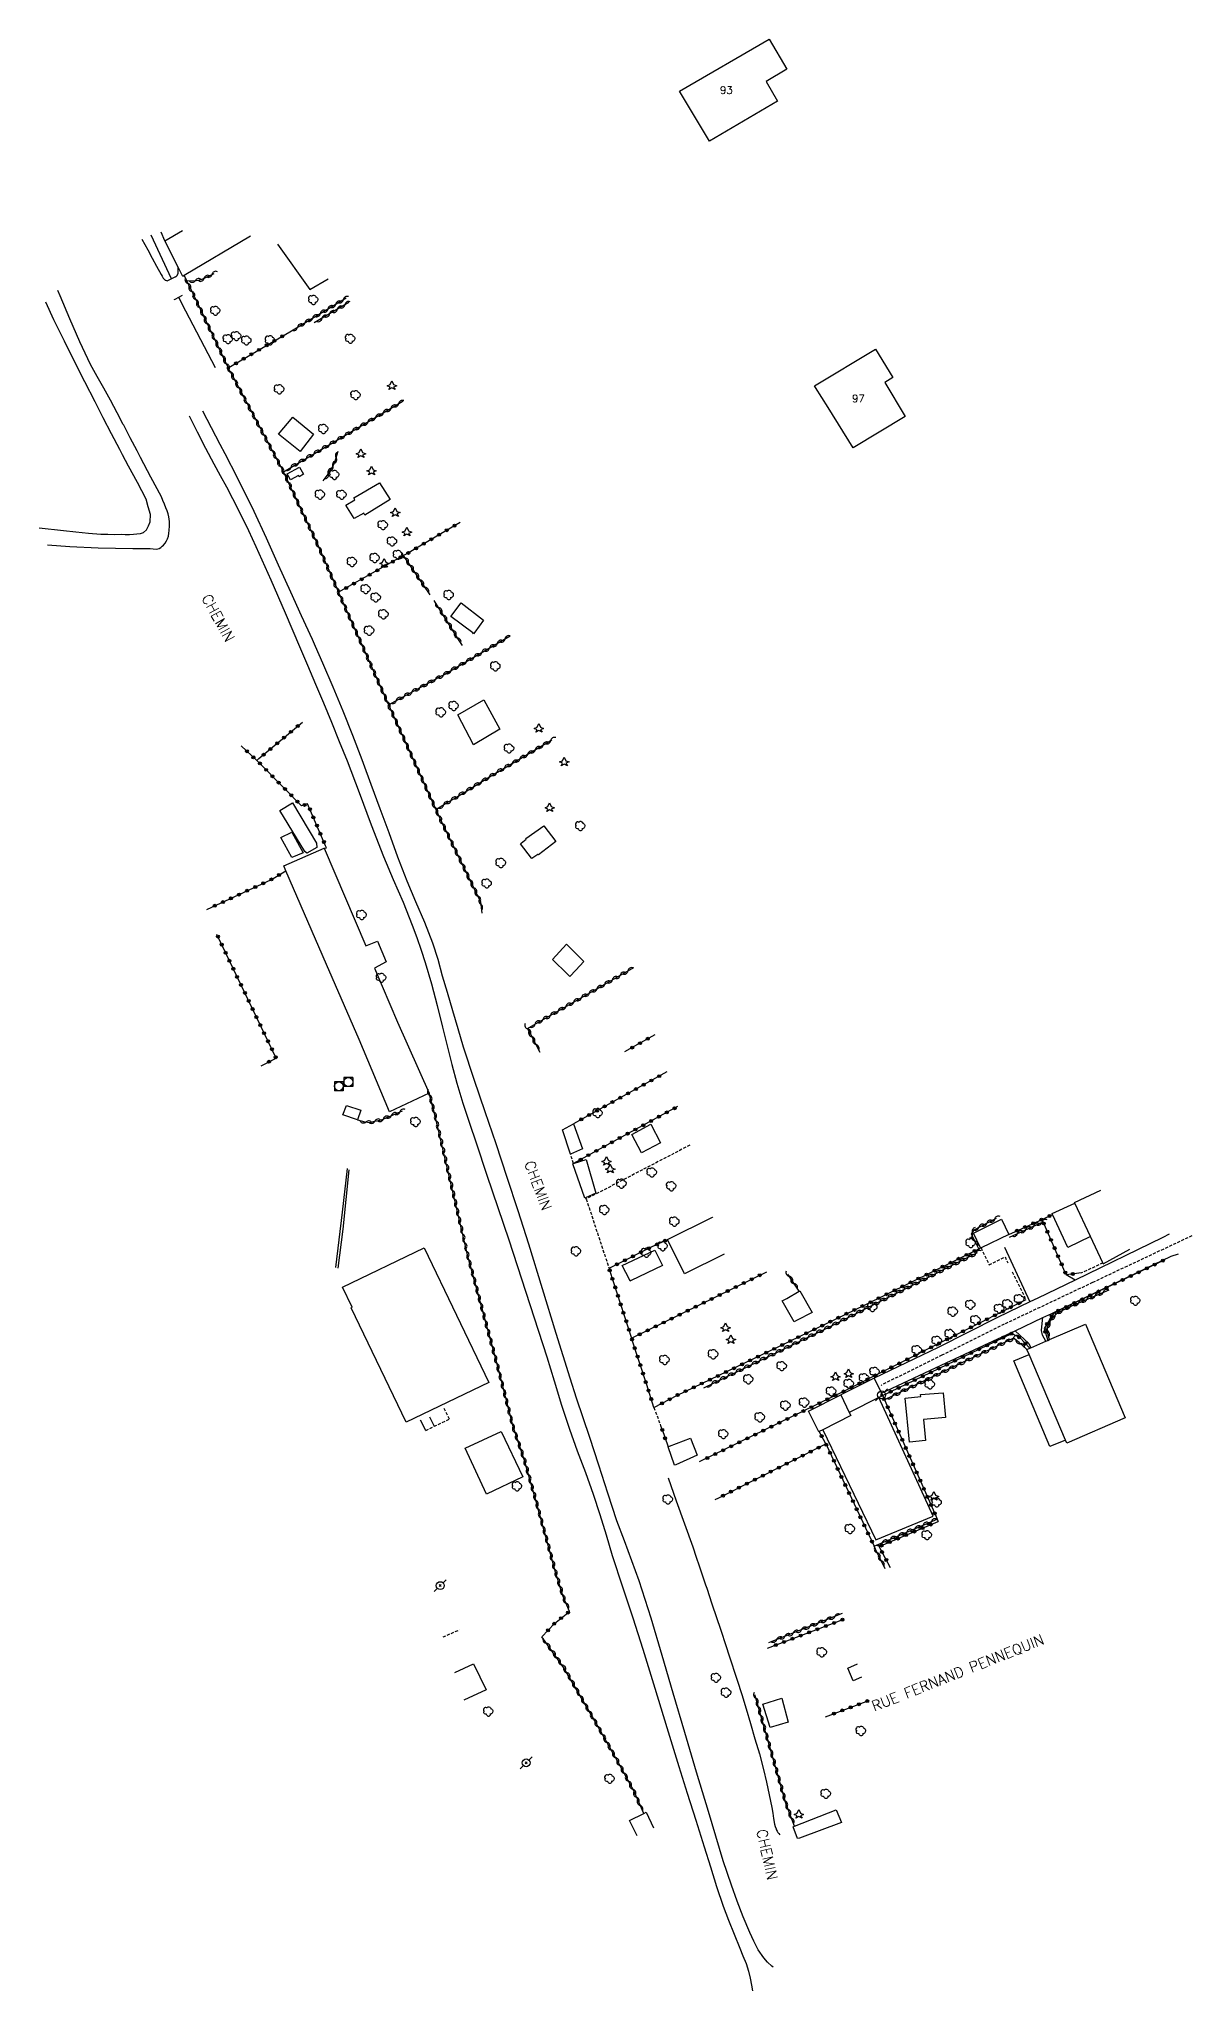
# Model space of a CAD drawing. Header units: millimetres. Extents: x 80031 to 81000, y 146000 to 147000.
# Drawn here: x 80031.4 to 80225.3, y 146212.8 to 146541.1 of the extents above; entities that cross this region are included whole.
import ezdxf
from ezdxf.enums import TextEntityAlignment as Align

# ---------------------------------------------------------------- set-up
doc = ezdxf.new("R2010")
doc.units = ezdxf.units.MM
doc.linetypes.add('DASHED', pattern=[0.75, 0.5, -0.25])
doc.layers.get('0').update_dxf_attribs({"linetype": 'CONTINUOUS'})
for name, color, linetype in [('W0001', 6, 'DASHED'), ('W0004', 5, 'CONTINUOUS'), ('W0006', 2, 'CONTINUOUS'), ('W0008', 7, 'CONTINUOUS'), ('W0017', 7, 'CONTINUOUS'), ('W0071', 7, 'CONTINUOUS'), ('W0101', 7, 'CONTINUOUS'), ('W0104', 1, 'CONTINUOUS'), ('W0105', 7, 'CONTINUOUS'), ('W0112', 1, 'DASHED'), ('W0120', 7, 'CONTINUOUS'), ('W0211', 2, 'CONTINUOUS'), ('W0214', 2, 'CONTINUOUS'), ('W0300', 7, 'CONTINUOUS'), ('W0303', 7, 'CONTINUOUS'), ('W0310', 3, 'CONTINUOUS'), ('W0323', 7, 'CONTINUOUS'), ('W0402', 7, 'CONTINUOUS'), ('W0420', 7, 'CONTINUOUS'), ('W0473', 7, 'CONTINUOUS'), ('W0515', 5, 'CONTINUOUS'), ('W0989', 7, 'CONTINUOUS'), ('W0991', 7, 'CONTINUOUS')]:
    doc.layers.add(name, color=color, linetype=linetype)
doc.styles.get("Standard").update_dxf_attribs({"font": 'romans.shx', "width": 0.85})

msp = doc.modelspace()

# ---------------------------------------------------------------- texts
at = {"layer": 'W0989'}
for s, rotation, p in [('CHEMIN', 298.7874, (80061.52, 146443.69)), ('CHEMIN', 290.6412, (80115.31, 146348.25)), ('RUE FERNAND PENNEQUIN', 21.7071, (80185.87, 146266.29)), ('CHEMIN', 282.5148, (80153.82, 146235.72))]:
    msp.add_text(s, height=1.75, rotation=rotation, dxfattribs=at).set_placement(p, align=Align.MIDDLE_CENTER)
at = {"layer": 'W0991'}
for s, p in [('93', (80146.95, 146532.49)), ('97', (80169.17, 146480.62))]:
    msp.add_text(s, height=1.25, dxfattribs=at).set_placement(p, align=Align.MIDDLE_CENTER)

# ---------------------------------------------------------------- blocks, each defined once
blk = doc.blocks.new('T300')
for p, q in [((-0.8, 0.51), (-0.86, 0.34)), ((-0.86, 0.34), (-0.86, 0.17)), ((-0.86, 0.17), (-0.74, 0.06)), ((-0.69, 0.63), (-0.8, 0.51)), ((-0.8, -0.06), (-0.74, 0.06)), ((-0.74, 0.06), (-0.69, 0.11)), ((-0.57, 0.69), (-0.69, 0.63)), ((-0.46, 0.69), (-0.57, 0.69)), ((-0.29, 0.63), (-0.46, 0.69)), ((-0.29, 0.63), (-0.17, 0.74)), ((-0.23, 0.57), (-0.29, 0.63)), ((-0.17, 0.74), (-0.06, 0.8)), ((-0.06, 0.8), (0.06, 0.8)), ((0.06, 0.8), (0.23, 0.74)), ((0.23, 0.74), (0.34, 0.63)), ((0.34, 0.63), (0.4, 0.51)), ((0.46, 0.46), (0.34, 0.46)), ((0.4, 0.51), (0.4, 0.46)), ((0.57, 0.4), (0.46, 0.46)), ((0.57, 0.4), (0.69, 0.29)), ((0.69, 0.29), (0.74, 0.17)), ((0.74, 0.06), (0.69, -0.17)), ((0.74, 0.17), (0.74, 0.06)), ((-0.8, -0.17), (-0.8, -0.06)), ((-0.8, -0.23), (-0.8, -0.17)), ((-0.74, -0.34), (-0.8, -0.23)), ((-0.69, -0.4), (-0.74, -0.34)), ((-0.51, -0.46), (-0.69, -0.4)), ((-0.4, -0.46), (-0.51, -0.46)), ((-0.4, -0.46), (-0.34, -0.46)), ((-0.34, -0.46), (-0.34, -0.4)), ((-0.34, -0.51), (-0.34, -0.46)), ((-0.29, -0.63), (-0.34, -0.51)), ((-0.17, -0.74), (-0.29, -0.63)), ((-0.06, -0.8), (-0.17, -0.74)), ((0.06, -0.8), (-0.06, -0.8)), ((0.17, -0.74), (0.06, -0.8)), ((0.23, -0.69), (0.17, -0.74)), ((0.29, -0.46), (0.23, -0.46)), ((0.29, -0.63), (0.23, -0.69)), ((0.46, -0.4), (0.29, -0.46)), ((0.34, -0.51), (0.29, -0.63)), ((0.34, -0.51), (0.34, -0.46)), ((0.57, -0.34), (0.46, -0.4)), ((0.63, -0.29), (0.57, -0.34)), ((0.69, -0.17), (0.63, -0.29))]:
    blk.add_line(p, q)
blk = doc.blocks.new('T303')
for p, q in [((-0.77, 0), (-0.28, 0.21)), ((-0.28, -0.21), (-0.77, 0)), ((-0.28, 0.21), (0, 0.83)), ((0, 0.83), (0.28, 0.21)), ((0.28, 0.21), (0.83, 0)), ((0.83, 0), (0.28, -0.21)), ((-0.49, -0.63), (-0.28, -0.21)), ((0, -0.35), (-0.49, -0.63)), ((0.56, -0.63), (0, -0.35)), ((0.28, -0.21), (0.56, -0.63))]:
    blk.add_line(p, q)
blk = doc.blocks.new('T473')
for p, q in [((-0.166667, 0.166667), (0.166667, -0.166667)), ((-0.166667, -0.166667), (0.166667, 0.166667)), ((0.500001, 0.500001), (1.000002, 1.000002)), ((-1.000002, -1.000002), (-0.500001, -0.500001))]:
    blk.add_line(p, q)
blk.add_ellipse((0, 0), major_axis=(0.471405, 0.471405), ratio=1, start_param=5.4977871438, end_param=11.780972451)
blk = doc.blocks.new('T420')
for p, q in [((0.75, 0.75), (-0.75, 0.75)), ((-0.75, 0.75), (-0.75, -0.75)), ((0.75, 0.75), (0.75, -0.75)), ((0.75, -0.75), (-0.75, -0.75))]:
    blk.add_line(p, q)
blk.add_ellipse((0, 0), major_axis=(-0.53, 0.53), ratio=1, start_param=3.926991, end_param=10.210176)
blk = doc.blocks.new('t310o')
at = {"color": 0, "linetype": 'Continuous'}
for centre, start, end in [((-0.5, 0.38), 216.8699, 323.1304), ((0.5, -0.37), 36.8699, 143.1303)]:
    blk.add_arc(centre, 0.625, start, end, dxfattribs=at)
blk = doc.blocks.new('t323o')
at = {"color": 0, "linetype": 'Continuous'}
for radius in [0.25, 0.15]:
    blk.add_circle((0, 0), radius, dxfattribs=at)

# ---------------------------------------------------------------- linework, layer by layer
at = {"layer": 'W0001'}
msp.add_lwpolyline([(80225.25, 146339.79), (80208.52, 146331.92), (80193.69, 146324.91), (80183.19, 146319.7), (80172.97, 146314.64)], dxfattribs=at)
at = {"layer": 'W0004'}
for points in [[(80083.21, 146351.1), (80082.37, 146343.78), (80081.23, 146334.47)], [(80081.69, 146334.33), (80082.51, 146340.92), (80083.55, 146350.87)]]:
    msp.add_lwpolyline(points, dxfattribs=at)
at = {"layer": 'W0006'}
msp.add_lwpolyline([(80163.2, 146307.16), (80172.12, 146288.64), (80181.74, 146292.61), (80172.63, 146312.6)], dxfattribs=at)
at = {"layer": 'W0008'}
for points in [[(80220.33, 146339.48), (80205.6, 146332.34), (80199.32, 146329.32), (80197.97, 146328.68), (80192.55, 146326.04), (80182.59, 146321.01), (80171.83, 146315.83)], [(80221.41, 146340.09), (80220.33, 146339.48)], [(80173.03, 146313.3), (80183.9, 146318.44), (80194.93, 146323.54), (80195.54, 146323.83), (80200.18, 146326.03), (80201.68, 146326.73), (80221.77, 146336.38)], [(80221.77, 146336.38), (80223, 146336.75)], [(80171.83, 146315.83), (80173.03, 146313.3)]]:
    msp.add_lwpolyline(points, dxfattribs=at)
at = {"layer": 'W0017'}
for points in [[(80071.47, 146506.56), (80076.91, 146498.97), (80079.98, 146500.75)], [(80193.72, 146337.88), (80197.97, 146328.68)], [(80205.6, 146332.34), (80204.12, 146333.23)], [(80200.68, 146322.06), (80200.14, 146323.06), (80199.94, 146323.88), (80200.14, 146325.59), (80200.18, 146326.03)], [(80195.54, 146323.83), (80197.8, 146321.65), (80198.14, 146320.97)], [(80171.83, 146315.83), (80166.21, 146313.03)], [(80173.03, 146313.3), (80173.25, 146312.88), (80172.63, 146312.6), (80167.62, 146310.06)]]:
    msp.add_lwpolyline(points, dxfattribs=at)
at = {"layer": 'W0071'}
for points in [[(80056.64, 146477.68), (80058, 146474.98), (80059.37, 146472.28), (80060.76, 146469.6), (80061.82, 146467.67), (80062.9, 146465.76), (80063.94, 146463.82), (80065.29, 146461.14), (80066.59, 146458.42), (80067.86, 146455.7), (80070.36, 146450.14), (80072.78, 146444.54), (80075.18, 146438.93), (80076.54, 146435.77), (80077.89, 146432.59), (80079.23, 146429.42), (80080.56, 146426.18), (80081.88, 146422.95), (80083.18, 146419.7), (80085.24, 146414.33), (80087.24, 146408.93), (80089.32, 146403.56), (80090.94, 146399.72), (80092.6, 146395.89), (80094.15, 146392.02), (80094.91, 146389.94), (80095.64, 146387.85), (80096.33, 146385.74), (80097.38, 146382.14), (80098.32, 146378.51), (80099.24, 146374.87), (80100.02, 146371.73), (80100.79, 146368.58), (80101.63, 146365.46), (80102.66, 146362.1), (80103.77, 146358.76), (80104.89, 146355.42), (80106.71, 146349.98), (80108.55, 146344.56), (80110.37, 146339.12), (80112.53, 146332.57), (80114.66, 146326.01), (80116.76, 146319.45), (80118.01, 146315.37), (80119.25, 146311.29), (80120.56, 146307.24), (80121.88, 146303.61), (80123.26, 146300), (80124.58, 146296.36), (80125.69, 146292.93), (80126.73, 146289.48), (80127.79, 146286.04), (80129.49, 146280.77), (80131.21, 146275.51), (80132.9, 146270.25), (80134.94, 146263.69), (80136.94, 146257.12), (80138.96, 146250.56), (80140.38, 146246.04), (80141.82, 146241.52), (80143.26, 146237.01), (80144.29, 146233.67), (80145.32, 146230.33), (80146.45, 146227.03), (80147.35, 146224.67), (80148.3, 146222.33), (80149.24, 146219.98), (80149.76, 146218.7), (80150.28, 146217.41), (80150.71, 146216.1), (80150.98, 146214.95), (80151.19, 146213.78), (80151.37, 146212.78)], [(80154.84, 146216.76), (80154.6, 146216.95), (80153.89, 146217.64), (80153.24, 146218.38), (80152.34, 146219.71), (80151.61, 146221.17), (80150.92, 146222.64), (80149.78, 146225.24), (80148.77, 146227.9), (80147.82, 146230.58), (80146.44, 146234.67), (80145.18, 146238.81), (80143.94, 146242.95), (80141.95, 146249.59), (80140, 146256.24), (80138.04, 146262.89), (80136.19, 146269.19), (80134.32, 146275.49), (80132.3, 146281.74), (80131.08, 146285.12), (80129.81, 146288.48), (80128.57, 146291.86), (80127.01, 146296.51), (80125.51, 146301.19), (80124, 146305.86), (80122.89, 146309.18), (80121.78, 146312.5), (80120.68, 146315.82), (80118.32, 146323.34), (80116.05, 146330.87), (80113.73, 146338.4), (80111.93, 146344.01), (80110.11, 146349.62), (80108.26, 146355.23), (80106.42, 146360.65), (80104.57, 146366.07), (80102.79, 146371.52), (80101.86, 146374.58), (80100.96, 146377.65), (80100.05, 146380.72), (80099.26, 146383.48), (80098.48, 146386.24), (80097.61, 146388.98), (80096.25, 146392.49), (80094.75, 146395.95), (80093.29, 146399.42), (80091.74, 146403.47), (80090.25, 146407.54), (80088.76, 146411.6), (80087.24, 146415.72), (80085.94, 146419.24), (80085.71, 146419.85), (80084.14, 146423.95), (80082.51, 146428.01), (80080.83, 146432.06), (80079.12, 146436.09), (80077.86, 146438.92), (80077.35, 146440.09), (80075.53, 146444.07), (80073.72, 146448.05), (80071.68, 146452.58), (80069.64, 146457.11), (80067.54, 146461.61), (80064.74, 146467.27), (80062.66, 146471.29), (80061.85, 146472.88), (80058.95, 146478.49)]]:
    msp.add_lwpolyline(points, dxfattribs=at)
at = {"layer": 'W0101'}
for points in [[(80144.11, 146523.9), (80139.11, 146532.31), (80154.19, 146541.07), (80157.14, 146536.01), (80153.67, 146533.91), (80155.54, 146530.63)], [(80168.31, 146472.32), (80164.08, 146479.09), (80161.98, 146482.46), (80161.8, 146482.75), (80172.04, 146488.92), (80174.97, 146484.13), (80173.6, 146483.28), (80177.04, 146477.6)], [(80204.23, 146304.9), (80203.99, 146305.44), (80197.86, 146319.81), (80197.5, 146320.65), (80197.48, 146320.69), (80197.98, 146320.9), (80198.14, 146320.97), (80200.68, 146322.06), (80200.85, 146322.13), (80201.02, 146322.2), (80201.32, 146322.33), (80207.33, 146324.91), (80214.02, 146309.15)]]:
    msp.add_lwpolyline(points, close=True, dxfattribs=at)
for points in [[(80055.56, 146501.14), (80054.79, 146502.68), (80052.57, 146507.11), (80055.52, 146508.85)], [(80066.95, 146507.92), (80055.8, 146501.28), (80055.56, 146501.14)], [(80210.33, 146335.1), (80210.27, 146335.22), (80208.18, 146339.68), (80205.55, 146345.27), (80205.5, 146345.38), (80209.96, 146347.45)], [(80210.33, 146335.1), (80214.79, 146337.53)]]:
    msp.add_lwpolyline(points, dxfattribs=at)
at = {"layer": 'W0104'}
for points in [[(80075.29, 146471.69), (80071.67, 146474.6), (80074.07, 146477.45), (80077.54, 146474.62)], [(80084.36, 146460.43), (80082.98, 146462.67), (80084.48, 146463.59), (80084.34, 146463.91), (80088.65, 146466.44), (80090.45, 146463.62), (80086.16, 146460.97), (80085.98, 146461.31)], [(80104.47, 146441.06), (80104.32, 146441.18), (80100.65, 146443.95), (80102.38, 146446.22), (80106.15, 146443.33), (80104.67, 146441.34)], [(80104.46, 146422.36), (80101.82, 146427.4), (80106.19, 146429.91), (80108.85, 146425)], [(80076.4, 146404.13), (80076.06, 146404.42), (80071.9, 146411.3), (80074.01, 146412.59), (80078.05, 146405.83), (80078.12, 146405.12)], [(80073.88, 146403.39), (80072.07, 146406.77), (80073.87, 146407.69), (80075.8, 146404.21)], [(80114.27, 146403.22), (80114.2, 146403.31), (80112.34, 146405.73), (80112.46, 146405.83), (80113.32, 146406.49), (80113.25, 146406.63), (80116.25, 146408.72), (80118.29, 146406.12), (80115.36, 146403.86), (80115.25, 146403.94)], [(80090.33, 146360.64), (80085.2, 146372.81), (80079.7, 146385.44), (80072.91, 146401.16), (80072.54, 146402.03), (80079.32, 146405.01), (80086.35, 146388.54), (80088.3, 146389.36), (80089.78, 146385.89), (80087.8, 146384.82), (80091.69, 146375.71), (80097, 146363.76)], [(80120.65, 146383.4), (80120.25, 146383.8), (80117.71, 146386.27), (80120.11, 146388.82), (80123.02, 146385.92), (80121.64, 146384.45)], [(80084.93, 146359.3), (80082.49, 146360.16), (80083.11, 146361.69), (80085.5, 146360.91)], [(80120.76, 146353.54), (80119.41, 146357.63), (80121.25, 146358.64), (80122.79, 146354.44)], [(80132.67, 146353.75), (80131.07, 146356.84), (80134.24, 146358.55), (80135.89, 146355.45)], [(80123.14, 146346.11), (80121.16, 146351.89), (80121.27, 146351.93), (80123.39, 146352.61), (80125.03, 146346.98), (80123.3, 146346.19)], [(80189.71, 146337.76), (80188.51, 146340.24), (80193.21, 146342.58), (80194.47, 146340.02), (80189.79, 146337.79)], [(80093.14, 146308.47), (80083.88, 146327.68), (80084.04, 146327.77), (80082.41, 146331.17), (80096.15, 146337.77), (80107.03, 146315.14)], [(80130.79, 146332.17), (80130.65, 146332.45), (80129.45, 146334.8), (80134.93, 146337.38), (80136.21, 146334.81), (80130.98, 146332.26)], [(80158.34, 146325.3), (80156.35, 146328.83), (80157.13, 146329.27), (80159.18, 146330.45), (80159.34, 146330.54), (80161.38, 146326.91), (80158.74, 146325.52)], [(80162.51, 146306.81), (80160.75, 146310.28), (80166.21, 146313.03), (80167.62, 146310.06), (80167.87, 146309.54), (80163.2, 146307.16), (80162.59, 146306.85), (80162.51, 146306.81)], [(80177.75, 146305.07), (80177.04, 146312.48), (80179.65, 146312.74), (80179.62, 146313.08), (80183.44, 146313.39), (80183.81, 146309.21), (80180.1, 146308.9), (80180.46, 146305.34)], [(80106.61, 146296.35), (80103.02, 146304.06), (80109.12, 146306.88), (80112.75, 146299.23)], [(80138.25, 146301.19), (80137.16, 146304.31), (80137.42, 146304.41), (80140.91, 146305.73), (80142.08, 146302.9), (80138.49, 146301.29)], [(80154.35, 146257.07), (80153.12, 146261.04), (80156.32, 146262.01), (80157.37, 146257.99)], [(80158.92, 146238.4), (80158.21, 146240.38), (80158.44, 146240.47), (80165.43, 146243.25), (80166.35, 146241.11), (80159.24, 146238.5)]]:
    msp.add_lwpolyline(points, close=True, dxfattribs=at)
for points in [[(80208.18, 146339.68), (80204.37, 146337.85), (80201.82, 146343.35), (80201.74, 146343.52), (80205.55, 146345.27)], [(80139.91, 146333.39), (80137.09, 146339.17), (80144.63, 146342.91), (80144.67, 146342.85)], [(80146.6, 146336.71), (80139.91, 146333.39)], [(80203.99, 146305.44), (80201.36, 146304.37), (80195.32, 146318.77), (80197.86, 146319.81)], [(80101.28, 146266.33), (80104.46, 146267.8), (80106.57, 146263.4), (80102.8, 146261.68)], [(80168.27, 146264.95), (80167.4, 146267.07), (80169.03, 146267.79)], [(80169.71, 146265.55), (80168.27, 146264.95)], [(80131.98, 146238.89), (80130.67, 146241.47), (80133.06, 146242.63), (80133.49, 146242.84), (80134.7, 146240.2)]]:
    msp.add_lwpolyline(points, dxfattribs=at)
at = {"layer": 'W0105'}
for points in [[(80096.41, 146307.06), (80095.56, 146308.78)], [(80097.06, 146309.36), (80097.85, 146307.75)]]:
    msp.add_lwpolyline(points, dxfattribs=at)
at = {"layer": 'W0112'}
for points in [[(80140.82, 146355.03), (80123.4, 146345.97), (80123.3, 146346.19)], [(80121.27, 146351.93), (80121.26, 146351.95), (80120.76, 146353.54)], [(80123.4, 146345.97), (80127.23, 146334.33)], [(80189.79, 146337.79), (80191.18, 146334.89), (80193.82, 146336.27), (80194.31, 146335.25)], [(80210.27, 146335.22), (80206.69, 146333.54)], [(80195.04, 146333.71), (80197.32, 146329.04)], [(80096.41, 146307.06), (80097.85, 146307.75), (80100.39, 146308.96), (80099.48, 146310.83)], [(80134.79, 146310.91), (80135.91, 146307.9), (80136.11, 146307.36)], [(80099.33, 146272.32), (80102.11, 146273.54)]]:
    msp.add_lwpolyline(points, dxfattribs=at)
at = {"layer": 'W0120'}
for points in [[(80054.32, 146501.07), (80053.69, 146500.75), (80052.97, 146500.38)], [(80054.1, 146497.25), (80054.27, 146497.34), (80054.92, 146497.67), (80055.5, 146497.97)]]:
    msp.add_lwpolyline(points, dxfattribs=at)
at = {"layer": 'W0211'}
for points in [[(80048.66, 146507.43), (80049.66, 146505.6), (80050.4, 146504.22), (80051.14, 146502.85), (80051.93, 146501.49), (80052.1, 146501.18), (80052.26, 146500.87), (80052.49, 146500.62), (80052.62, 146500.54), (80052.64, 146500.53), (80052.8, 146500.45), (80052.97, 146500.38)], [(80052.57, 146507.11), (80051.95, 146508.59)], [(80054.32, 146501.07), (80054.42, 146501.14), (80054.52, 146501.21), (80054.6, 146501.29), (80054.77, 146501.7), (80054.78, 146502.19), (80054.79, 146502.68)], [(80032.82, 146456), (80036.59, 146455.73), (80041.32, 146455.5), (80044.23, 146455.42), (80047.15, 146455.37), (80050.08, 146455.37), (80050.6, 146455.33), (80051.12, 146455.29), (80051.6, 146455.38), (80051.86, 146455.54), (80052.11, 146455.75), (80052.34, 146455.97), (80052.61, 146456.3), (80052.83, 146456.65), (80053.01, 146457.03), (80053.15, 146457.48), (80053.22, 146457.95), (80053.27, 146458.43), (80053.33, 146459.19), (80053.32, 146459.95), (80053.23, 146460.7), (80053.09, 146461.22), (80052.91, 146461.73), (80052.72, 146462.24), (80052.48, 146462.86), (80052.22, 146463.48), (80051.97, 146464.09), (80050.21, 146467.39), (80048.46, 146470.69), (80047.88, 146471.8), (80046.72, 146473.99), (80045.63, 146476.11), (80045.54, 146476.26), (80044.54, 146478.22), (80043.43, 146480.32), (80042.29, 146482.33), (80041.14, 146484.32), (80040.04, 146486.34), (80038.23, 146490.14), (80036.58, 146494.02), (80034.93, 146497.9), (80034.56, 146498.77)], [(80137.16, 146299.1), (80138.55, 146295.23), (80139.94, 146291.36), (80141.3, 146287.47), (80141.89, 146285.76), (80142.39, 146284.29), (80143.47, 146281.09), (80143.67, 146280.51), (80144.54, 146277.9), (80145.31, 146275.61), (80145.98, 146273.62), (80146.94, 146270.72), (80147.4, 146269.33), (80148.78, 146265.03), (80149.54, 146262.62), (80150.28, 146260.21), (80151.01, 146257.79), (80151.77, 146255.21), (80152.52, 146252.64), (80153.2, 146250.04), (80153.72, 146247.91), (80154.19, 146245.77), (80154.62, 146243.61), (80154.76, 146242.69), (80154.89, 146241.77), (80155.08, 146240.86), (80155.19, 146240.45), (80155.32, 146240.04), (80155.36, 146239.95), (80155.49, 146239.66), (80155.64, 146239.45), (80155.81, 146239.24), (80155.98, 146239.04)]]:
    msp.add_lwpolyline(points, dxfattribs=at)
at = {"layer": 'W0214'}
for points in [[(80049.41, 146463.7), (80047.93, 146466.48), (80046.44, 146469.25), (80045.43, 146471.15), (80044.97, 146472.03), (80043.57, 146474.69), (80042.18, 146477.36), (80040.81, 146480.04), (80039.07, 146483.44), (80037.35, 146486.85), (80035.65, 146490.27), (80033.9, 146493.86), (80032.51, 146496.8)], [(80031.39, 146458.85), (80035.48, 146458.42), (80037.58, 146458.19), (80039.68, 146457.96), (80041.78, 146457.81), (80042.93, 146457.77), (80044.08, 146457.76), (80045.23, 146457.77), (80045.9, 146457.76), (80046.58, 146457.76), (80047.26, 146457.79), (80047.85, 146457.83), (80048.43, 146457.88), (80048.94, 146458.05), (80049.44, 146458.53), (80049.82, 146459.19), (80050.08, 146459.87), (80050.12, 146461.1), (80049.76, 146462.4), (80049.41, 146463.7)]]:
    msp.add_lwpolyline(points, dxfattribs=at)
at = {"layer": 'W0310'}
for points in [[(80055.8, 146501.28), (80056.2, 146500.44), (80056.83, 146499.11), (80056.84, 146499.09), (80063.21, 146485.78), (80063.44, 146485.3), (80063.45, 146485.28), (80068.62, 146475.54), (80072.47, 146468.3), (80072.51, 146468.23), (80075.83, 146461.14), (80078.1, 146456.33), (80081.74, 146448.02), (80081.75, 146447.97), (80090.14, 146429.11), (80090.16, 146429.07), (80090.15, 146429.07), (80097.9, 146411.98), (80098.13, 146411.47), (80099.12, 146409.3), (80105.62, 146395.96), (80105.85, 146394.06)], [(80056.2, 146500.44), (80057.44, 146500.42), (80058.26, 146500.53), (80058.83, 146500.67), (80060.82, 146501.65)], [(80073.56, 146491.82), (80083.05, 146497.52)], [(80083.47, 146496.76), (80077.67, 146493.33)], [(80072.47, 146468.3), (80086.52, 146476.58), (80091.74, 146479.67), (80092.63, 146480.2)], [(80081.62, 146471.71), (80081.42, 146470.95), (80081.12, 146470.01), (80080.82, 146469.34), (80080.49, 146468.81), (80080.48, 146468.81), (80079.95, 146467.88), (80079.13, 146466.78)], [(80097.17, 146447.6), (80092.68, 146454.18)], [(80102.57, 146439.05), (80101.92, 146440.1), (80097.84, 146446.65)], [(80090.14, 146429.11), (80099.2, 146434.01), (80099.21, 146434.01), (80110.62, 146440.68)], [(80098.13, 146411.47), (80099.76, 146412.47), (80101.14, 146413.31), (80108.44, 146417.78), (80108.46, 146417.78), (80117.64, 146423.19)], [(80115.65, 146370.63), (80114.06, 146373.62), (80113.54, 146374.66), (80113.55, 146374.67), (80125.21, 146381.35), (80125.77, 146381.67), (80131.39, 146384.91)], [(80120.61, 146276.62), (80119.54, 146279.1), (80118.25, 146283.24), (80114.99, 146295.09), (80112.99, 146302.17), (80111.09, 146307.7), (80108.51, 146317.8), (80103.51, 146336.38), (80098.13, 146359.49), (80097, 146363.76)], [(80084.93, 146359.3), (80086.18, 146358.97), (80086.99, 146358.85), (80087.83, 146359.06), (80088.95, 146359.31), (80092.49, 146360.81)], [(80189.42, 146337.61), (80188.2, 146340.05), (80188.63, 146340.82), (80192.38, 146342.74)], [(80194.56, 146339.55), (80200.22, 146342.14)], [(80143.16, 146314.24), (80163.4, 146324.04), (80189.21, 146336.96)], [(80159.18, 146330.45), (80157.32, 146333.34)], [(80201.32, 146322.33), (80201.1, 146323.09), (80200.98, 146323.84), (80201.03, 146324.52), (80201.44, 146325.41), (80202.05, 146326.21), (80202.65, 146326.83), (80204.69, 146327.87), (80211.31, 146330.7)], [(80197.5, 146320.65), (80196.18, 146321.84), (80195.27, 146322.55), (80173.55, 146312.2)], [(80171.81, 146287.57), (80182.42, 146292.15)], [(80173.69, 146283.8), (80172.05, 146287.09), (80171.81, 146287.57)], [(80166.45, 146276.25), (80154.34, 146271.46), (80154.03, 146271.33)], [(80133.06, 146242.63), (80131.38, 146246.43), (80129.17, 146250.55), (80124.83, 146258.2), (80119.66, 146267.14), (80115.96, 146272.35)], [(80158.44, 146240.47), (80156.97, 146244.38), (80153.6, 146256.2), (80153.45, 146256.73), (80151.99, 146261.83), (80151.77, 146262.61)]]:
    msp.add_lwpolyline(points, dxfattribs=at)
at = {"layer": 'W0323'}
for points in [[(80063.21, 146485.78), (80073.56, 146491.82)], [(80102.2, 146459.78), (80093.49, 146454.65), (80092.88, 146454.3), (80092.68, 146454.18), (80081.74, 146448.02)], [(80068.01, 146419.73), (80068.37, 146420.04), (80075.68, 146426.17)], [(80079.32, 146405.01), (80079.72, 146405.02), (80079.57, 146405.37), (80076.55, 146412.42), (80075.54, 146412.12), (80072.6, 146415.09), (80068.19, 146419.56), (80068.01, 146419.73), (80065.39, 146422.18)], [(80059.58, 146394.65), (80070.5, 146399.73), (80072.91, 146401.16)], [(80068.72, 146368.37), (80071.25, 146369.68), (80061.3, 146390.46)], [(80134.96, 146373.61), (80132.05, 146371.96), (80129.84, 146370.71)], [(80136.94, 146367.34), (80121.25, 146358.64)], [(80138.77, 146361.52), (80126.86, 146355.06), (80121.26, 146351.95), (80121.16, 146351.89)], [(80194.47, 146340.02), (80200.05, 146342.55), (80201.82, 146343.35)], [(80206.69, 146333.54), (80204.12, 146333.23), (80200.22, 146342.14), (80200.05, 146342.55)], [(80127.23, 146334.33), (80134.74, 146338.09), (80134.75, 146338.08), (80137.09, 146339.17)], [(80134.79, 146310.91), (80138.75, 146313.01), (80149.86, 146318.29), (80170.19, 146328.13), (80189.42, 146337.61), (80189.71, 146337.76)], [(80220.69, 146335.77), (80202.03, 146326.83), (80200.41, 146324.2), (80201.02, 146322.2)], [(80127.23, 146334.33), (80127.34, 146333.99), (80131.04, 146322.56)], [(80131.04, 146322.56), (80153.76, 146333.73)], [(80197.32, 146329.04), (80173.64, 146317.13), (80166.77, 146313.66), (80142.4, 146301.76)], [(80134.79, 146310.91), (80133.57, 146314.71), (80131.04, 146322.56)], [(80173.24, 146312.91), (80194.99, 146323.37), (80196.29, 146322.67), (80197.98, 146320.9)], [(80173.25, 146312.88), (80173.55, 146312.2), (80182.18, 146292.69), (80182.42, 146292.15), (80182.59, 146291.76)], [(80136.11, 146307.36), (80137.16, 146304.31)], [(80163.71, 146304.78), (80162.59, 146306.85)], [(80145.06, 146295.42), (80145.68, 146295.72), (80163.71, 146304.78), (80171.81, 146287.57)], [(80174.56, 146283.95), (80172.77, 146287.29), (80172.65, 146287.51), (80182.59, 146291.76)], [(80115.96, 146272.35), (80118.05, 146274.58), (80120.61, 146276.62)], [(80153.87, 146270.43), (80157.15, 146271.67), (80166.74, 146275.32)], [(80163.63, 146258.9), (80170.9, 146261.63)]]:
    msp.add_lwpolyline(points, dxfattribs=at)
at = {"layer": 'W0402'}
for points in [[(80053.69, 146500.75), (80050.26, 146508.11)], [(80061.08, 146485.77), (80055.44, 146496.49), (80054.92, 146497.67)]]:
    msp.add_lwpolyline(points, dxfattribs=at)
at = {"layer": 'W0515'}
msp.add_lwpolyline([(80073.68, 146466.93), (80073.12, 146467.94), (80075.21, 146469.08), (80075.88, 146467.87), (80075.13, 146467.46), (80075.02, 146467.66)], close=True, dxfattribs=at)

# ---------------------------------------------------------------- block references
at = {"layer": 'W0300'}
for p in [(80061.06, 146495.35), (80077.54, 146497.19), (80063.18, 146490.58), (80064.58, 146491.1), (80066.29, 146490.37), (80070.25, 146490.39), (80083.75, 146490.66), (80071.81, 146482.15), (80084.65, 146481.18), (80079.22, 146475.49), (80081.08, 146467.76), (80078.66, 146464.44), (80082.29, 146464.42), (80089.24, 146459.31), (80090.78, 146456.55), (80084.04, 146453.12), (80087.86, 146453.78), (80091.77, 146454.31), (80086.35, 146448.54), (80088.04, 146447.14), (80100.31, 146447.56), (80089.33, 146444.31), (80086.93, 146441.56), (80108.16, 146435.56), (80098.99, 146427.82), (80101.13, 146428.9), (80110.46, 146421.75), (80122.43, 146408.7), (80109.07, 146402.49), (80106.7, 146399.05), (80085.65, 146393.74), (80088.96, 146383.17), (80125.35, 146360.43), (80094.73, 146358.94), (80134.46, 146350.44), (80129.35, 146348.56), (80137.73, 146348.12), (80126.48, 146344.12), (80138.26, 146342.17), (80136.29, 146338.03), (80188.07, 146338.54), (80121.71, 146337.17), (80133.52, 146336.94), (80171.55, 146327.79), (80188.03, 146328.18), (80192.88, 146327.5), (80194.26, 146328.27), (80196.22, 146329.11), (80215.77, 146328.86), (80185.07, 146327.02), (80188.9, 146325.59), (80182.38, 146322.11), (80184.58, 146323.26), (80136.6, 146318.91), (80144.77, 146319.85), (80156.31, 146317.87), (80179.02, 146320.55), (80150.68, 146315.64), (80167.59, 146314.9), (80170.16, 146315.84), (80171.92, 146316.89), (80181.21, 146314.79), (80156.93, 146311.23), (80160.09, 146311.73), (80164.62, 146313.6), (80152.62, 146309.26), (80146.48, 146306.42), (80111.79, 146297.65), (80137.15, 146295.44), (80182.37, 146294.95), (80167.77, 146290.47), (80180.71, 146289.45), (80163.04, 146269.73), (80145.25, 146265.45), (80146.95, 146262.95), (80106.97, 146259.77), (80169.62, 146256.5), (80127.36, 146248.46), (80163.72, 146245.93)]:
    msp.add_blockref('T300', p, dxfattribs=at)
at = {"layer": 'W0303'}
for p in [(80090.71, 146482.73), (80085.51, 146471.32), (80087.27, 146468.43), (80091.26, 146461.42), (80093.22, 146458.14), (80089.44, 146452.88), (80115.41, 146425.1), (80119.7, 146419.48), (80117.25, 146411.76), (80126.79, 146352.28), (80127.41, 146351.01), (80146.81, 146324.3), (80147.72, 146322.33), (80165.29, 146316.09), (80167.52, 146316.59), (80181.85, 146295.95), (80159.13, 146242.45)]:
    msp.add_blockref('T303', p, dxfattribs=at)
at = {"layer": 'W0310'}
for p, rotation in [((80056.43, 146499.96), 295.5186692700215), ((80057.07, 146498.6), 295.5879709060872), ((80057.69, 146500.46), 7.383491796246777), ((80059.14, 146500.82), 26.25309901719536), ((80060.48, 146501.49), 26.25309901719536), ((80057.72, 146497.25), 295.5879709060872), ((80058.37, 146495.9), 295.5879709060872), ((80079.99, 146495.68), 30.9630631555092), ((80081.28, 146496.45), 30.9630631555092), ((80081.54, 146495.62), 210.6299257974291), ((80082.56, 146497.23), 30.9630631555092), ((80082.83, 146496.39), 210.6299257974291), ((80059.02, 146494.54), 295.5879709060872), ((80059.66, 146493.19), 295.5879709060872), ((80060.31, 146491.84), 295.5879709060872), ((80074.85, 146492.59), 30.9630631555092), ((80076.13, 146493.37), 30.9630631555092), ((80077.42, 146494.14), 30.9630631555092), ((80078.7, 146494.91), 30.9630631555092), ((80078.96, 146494.09), 210.6299257974291), ((80080.25, 146494.86), 210.6299257974291), ((80060.96, 146490.48), 295.5879709060872), ((80061.61, 146489.13), 295.5879709060872), ((80062.25, 146487.78), 295.5879709060872), ((80062.9, 146486.43), 295.5879709060872), ((80063.56, 146485.08), 297.9156449350806), ((80064.26, 146483.75), 297.9156449350806), ((80064.96, 146482.43), 297.9156449350806), ((80065.67, 146481.1), 297.9156449350806), ((80066.37, 146479.78), 297.9156449350806), ((80067.07, 146478.45), 297.9156449350806), ((80090.56, 146478.97), 30.6287162434045), ((80091.85, 146479.74), 31.02933215070962), ((80067.77, 146477.13), 297.9156449350806), ((80068.48, 146475.8), 297.9156449350806), ((80085.4, 146475.92), 30.50796589738035), ((80086.69, 146476.68), 30.6287162434045), ((80087.98, 146477.44), 30.6287162434045), ((80089.27, 146478.21), 30.6287162434045), ((80069.18, 146474.48), 298.0778308477655), ((80069.89, 146473.15), 298.0778308477655), ((80070.59, 146471.83), 298.0778308477655), ((80078.94, 146472.11), 30.50796589738035), ((80080.23, 146472.87), 30.50796589738035), ((80081.52, 146473.63), 30.50796589738035), ((80082.81, 146474.39), 30.50796589738035), ((80084.11, 146475.16), 30.50796589738035), ((80071.3, 146470.51), 298.0778308477655), ((80072, 146469.18), 298.0778308477655), ((80073.77, 146469.06), 30.50796589738035), ((80075.06, 146469.82), 30.50796589738035), ((80076.35, 146470.59), 30.50796589738035), ((80077.64, 146471.35), 30.50796589738035), ((80080.78, 146469.28), 238.7334313172483), ((80081.33, 146470.67), 252.1177264420124), ((80072.69, 146467.85), 295.0721688156786), ((80073.33, 146466.49), 295.0721688156786), ((80073.96, 146465.13), 295.0721688156786), ((80080.01, 146468), 239.9508493568706), ((80074.6, 146463.77), 295.0721688156786), ((80075.23, 146462.41), 295.0721688156786), ((80075.87, 146461.06), 295.1913727346801), ((80076.51, 146459.7), 295.1913727346801), ((80077.15, 146458.34), 295.1913727346801), ((80077.79, 146456.98), 295.1913727346801), ((80078.4, 146455.62), 293.6604760572782), ((80079.01, 146454.24), 293.6604760572782), ((80079.61, 146452.87), 293.6604760572782), ((80092.95, 146453.8), 124.2385361475034), ((80093.79, 146452.56), 124.2385361475034), ((80080.21, 146451.5), 293.6604760572782), ((80080.81, 146450.12), 293.6604760572782), ((80081.41, 146448.75), 293.6604760572782), ((80094.64, 146451.32), 124.2385361475034), ((80095.48, 146450.08), 124.2385361475034), ((80096.32, 146448.84), 124.2385361475034), ((80082.02, 146447.38), 293.9751692710067), ((80082.63, 146446.01), 293.9751692710067), ((80098.61, 146445.42), 121.9140551954213), ((80083.24, 146444.63), 293.9751692710067), ((80083.85, 146443.26), 293.9751692710067), ((80099.4, 146444.15), 121.9140551954213), ((80100.19, 146442.87), 121.9140551954213), ((80084.46, 146441.89), 293.9751692710067), ((80085.07, 146440.52), 293.9751692710067), ((80085.68, 146439.15), 293.9751692710067), ((80100.98, 146441.6), 121.9140551954213), ((80101.78, 146440.33), 121.9140551954213), ((80108.44, 146439.41), 30.31911166195693), ((80109.73, 146440.17), 30.31911166195693), ((80086.29, 146437.78), 293.9751692710067), ((80086.9, 146436.41), 293.9751692710067), ((80103.26, 146436.38), 30.31911166195693), ((80104.56, 146437.14), 30.31911166195693), ((80105.85, 146437.9), 30.31911166195693), ((80107.14, 146438.65), 30.31911166195693), ((80087.51, 146435.04), 293.9751692710067), ((80088.12, 146433.67), 293.9751692710067), ((80088.72, 146432.3), 293.9751692710067), ((80096.74, 146432.68), 28.41153837087496), ((80098.06, 146433.39), 28.41153837087496), ((80099.38, 146434.11), 30.31911166195693), ((80100.67, 146434.87), 30.31911166195693), ((80101.97, 146435.62), 30.31911166195693), ((80089.33, 146430.93), 293.9751692710067), ((80089.94, 146429.56), 293.9751692710067), ((80091.46, 146429.82), 28.41153837087496), ((80092.78, 146430.54), 28.41153837087496), ((80094.1, 146431.25), 28.41153837087496), ((80095.42, 146431.96), 28.41153837087496), ((80090.55, 146428.2), 294.3845919312022), ((80091.17, 146426.83), 294.3845919312022), ((80091.79, 146425.46), 294.3845919312022), ((80092.41, 146424.1), 294.3845919312022), ((80093.03, 146422.73), 294.3845919312022), ((80117.42, 146423.06), 30.53320555339223), ((80093.65, 146421.36), 294.3845919312022), ((80094.27, 146420), 294.3845919312022), ((80112.25, 146420.01), 30.53320555339223), ((80113.54, 146420.77), 30.53320555339223), ((80114.83, 146421.54), 30.53320555339223), ((80116.12, 146422.3), 30.53320555339223), ((80094.89, 146418.63), 294.3845919312022), ((80095.51, 146417.27), 294.3845919312022), ((80096.13, 146415.9), 294.3845919312022), ((80105.81, 146416.17), 31.46448464073741), ((80107.09, 146416.95), 31.46448464073741), ((80108.37, 146417.74), 31.46448464073741), ((80109.66, 146418.49), 30.53320555339223), ((80110.96, 146419.25), 30.53320555339223), ((80096.74, 146414.53), 294.3845919312022), ((80097.36, 146413.17), 294.3845919312022), ((80100.69, 146413.04), 31.4817874388238), ((80101.97, 146413.82), 31.46448464073741), ((80103.25, 146414.6), 31.46448464073741), ((80104.53, 146415.39), 31.46448464073741), ((80097.98, 146411.8), 294.4866809325013), ((80098.61, 146410.44), 294.505479893134), ((80099.41, 146412.25), 31.46796284033107), ((80099.23, 146409.07), 295.9779540332362), ((80099.89, 146407.73), 295.9779540332362), ((80100.55, 146406.38), 295.9779540332362), ((80101.2, 146405.03), 295.9779540332362), ((80101.86, 146403.68), 295.9779540332362), ((80102.52, 146402.33), 295.9779540332362), ((80103.18, 146400.98), 295.9779540332362), ((80103.83, 146399.63), 295.9779540332362), ((80104.49, 146398.29), 295.9779540332362), ((80105.15, 146396.94), 295.9779540332362), ((80105.67, 146395.55), 276.9202564750264), ((80129.11, 146383.59), 29.91662752015585), ((80130.41, 146384.34), 29.91662752015585), ((80123.91, 146380.6), 29.78981500789279), ((80125.21, 146381.35), 29.78981500789279), ((80126.51, 146382.1), 29.91662752015585), ((80127.81, 146382.85), 29.91662752015585), ((80117.4, 146376.88), 29.78981500789279), ((80118.7, 146377.62), 29.78981500789279), ((80120, 146378.37), 29.78981500789279), ((80121.3, 146379.11), 29.78981500789279), ((80122.61, 146379.86), 29.78981500789279), ((80113.57, 146374.62), 116.543073510121), ((80114.24, 146373.28), 118.0416147583229), ((80114.8, 146375.39), 29.78981500789279), ((80116.1, 146376.13), 29.78981500789279), ((80114.95, 146371.96), 118.0416147583229), ((80097.09, 146363.43), 104.8788139562418), ((80092.06, 146360.63), 22.9262872552546), ((80097.47, 146361.98), 104.8788139562418), ((80097.86, 146360.54), 104.8788139562418), ((80086.38, 146358.94), 352.1562260580699), ((80087.85, 146359.06), 12.96101661239275), ((80089.29, 146359.46), 22.9262872552546), ((80090.68, 146360.04), 22.9262872552546), ((80098.23, 146359.08), 103.0993846529709), ((80098.57, 146357.62), 103.0993846529709), ((80098.91, 146356.16), 103.0993846529709), ((80099.25, 146354.7), 103.0993846529709), ((80099.59, 146353.24), 103.0993846529709), ((80099.93, 146351.78), 103.0993846529709), ((80100.27, 146350.32), 103.0993846529709), ((80100.61, 146348.86), 103.0993846529709), ((80100.95, 146347.39), 103.0993846529709), ((80101.29, 146345.93), 103.0993846529709), ((80101.63, 146344.47), 103.0993846529709), ((80101.97, 146343.01), 103.0993846529709), ((80102.31, 146341.55), 103.0993846529709), ((80189.42, 146341.22), 27.11331941362691), ((80190.76, 146341.91), 27.11331941362691), ((80192.09, 146342.59), 27.11331941362691), ((80197.29, 146340.8), 24.62217050760436), ((80198.65, 146341.42), 24.62217050760436), ((80200.02, 146342.05), 24.62217050760436), ((80102.65, 146340.09), 103.0993846529709), ((80102.99, 146338.63), 103.0993846529709), ((80103.33, 146337.17), 103.0993846529709), ((80188.33, 146340.29), 60.51922644535336), ((80188.75, 146338.95), 116.5838490041263), ((80195.93, 146340.17), 24.62217050760436), ((80103.69, 146335.71), 105.0563200451401), ((80104.08, 146334.26), 105.0563200451401), ((80183.53, 146334.12), 26.5899125839546), ((80184.87, 146334.79), 26.5899125839546), ((80186.21, 146335.46), 26.5899125839546), ((80187.56, 146336.13), 26.5899125839546), ((80188.9, 146336.81), 26.5899125839546), ((80104.47, 146332.82), 105.0563200451401), ((80104.86, 146331.37), 105.0563200451401), ((80157.56, 146332.98), 122.6760478363695), ((80158.37, 146331.72), 122.6760478363695), ((80178.17, 146331.43), 26.5899125839546), ((80179.51, 146332.11), 26.5899125839546), ((80180.85, 146332.78), 26.5899125839546), ((80182.19, 146333.45), 26.5899125839546), ((80105.25, 146329.92), 105.0563200451401), ((80105.64, 146328.47), 105.0563200451401), ((80171.46, 146328.08), 26.5899125839546), ((80172.8, 146328.75), 26.5899125839546), ((80174.14, 146329.42), 26.5899125839546), ((80175.48, 146330.09), 26.5899125839546), ((80176.83, 146330.76), 26.5899125839546), ((80204.81, 146327.92), 23.16968772158322), ((80206.19, 146328.51), 23.16968772158322), ((80207.57, 146329.1), 23.16968772158322), ((80208.95, 146329.69), 23.16968772158322), ((80210.32, 146330.28), 23.16968772158322), ((80106.03, 146327.02), 105.0563200451401), ((80106.42, 146325.57), 105.0563200451401), ((80106.81, 146324.12), 105.0563200451401), ((80164.75, 146324.72), 26.5899125839546), ((80166.09, 146325.39), 26.5899125839546), ((80167.44, 146326.06), 26.5899125839546), ((80168.78, 146326.73), 26.5899125839546), ((80170.12, 146327.41), 26.5899125839546), ((80201.35, 146325.22), 65.48870635588008), ((80202.24, 146326.41), 45.75384833255661), ((80203.47, 146327.25), 27.05723241292476), ((80107.2, 146322.68), 105.0563200451401), ((80107.59, 146321.23), 105.0563200451401), ((80158.01, 146321.43), 25.85510122520455), ((80159.36, 146322.09), 25.85510122520455), ((80160.71, 146322.74), 25.85510122520455), ((80162.06, 146323.4), 25.85510122520455), ((80163.41, 146324.05), 26.5899125839546), ((80192.51, 146321.24), 205.4873010558941), ((80193.86, 146321.88), 205.4873010558941), ((80195.22, 146322.53), 205.4873010558941), ((80196.39, 146321.65), 137.8260009548121), ((80200.99, 146323.79), 98.9252290415958), ((80107.98, 146319.78), 105.0563200451401), ((80108.37, 146318.33), 105.0563200451401), ((80151.26, 146318.16), 25.85510122520455), ((80152.61, 146318.82), 25.85510122520455), ((80153.96, 146319.47), 25.85510122520455), ((80155.31, 146320.12), 25.85510122520455), ((80156.66, 146320.78), 25.85510122520455), ((80185.74, 146318.01), 205.4873010558941), ((80187.09, 146318.65), 205.4873010558941), ((80188.45, 146319.3), 205.4873010558941), ((80189.8, 146319.95), 205.4873010558941), ((80191.16, 146320.59), 205.4873010558941), ((80108.75, 146316.88), 104.3441318451474), ((80109.12, 146315.43), 104.3441318451474), ((80144.51, 146314.89), 25.85510122520455), ((80145.86, 146315.55), 25.85510122520455), ((80147.21, 146316.2), 25.85510122520455), ((80148.56, 146316.85), 25.85510122520455), ((80149.91, 146317.51), 25.85510122520455), ((80178.97, 146314.78), 205.4873010558941), ((80180.32, 146315.43), 205.4873010558941), ((80181.68, 146316.07), 205.4873010558941), ((80183.03, 146316.72), 205.4873010558941), ((80184.39, 146317.36), 205.4873010558941), ((80109.49, 146313.97), 104.3441318451474), ((80109.86, 146312.52), 104.3441318451474), ((80110.23, 146311.07), 104.3441318451474), ((80174.91, 146312.85), 205.4873010558941), ((80176.26, 146313.49), 205.4873010558941), ((80177.62, 146314.14), 205.4873010558941), ((80110.6, 146309.61), 104.3441318451474), ((80110.98, 146308.16), 104.3441318451474), ((80111.42, 146306.73), 108.8997502504508), ((80111.91, 146305.31), 108.8997502504508), ((80112.4, 146303.89), 108.8997502504508), ((80112.88, 146302.47), 108.8997502504508), ((80113.31, 146301.03), 105.831939060161), ((80113.72, 146299.59), 105.831939060161), ((80114.13, 146298.15), 105.831939060161), ((80114.54, 146296.71), 105.831939060161), ((80114.95, 146295.26), 105.831939060161), ((80115.34, 146293.82), 105.3769252903737), ((80115.74, 146292.37), 105.3769252903737), ((80181.45, 146291.73), 23.34832349038867), ((80116.14, 146290.92), 105.3769252903737), ((80116.54, 146289.48), 105.3769252903737), ((80116.94, 146288.03), 105.3769252903737), ((80174.56, 146288.76), 23.34832349038867), ((80175.94, 146289.35), 23.34832349038867), ((80177.32, 146289.95), 23.34832349038867), ((80178.69, 146290.54), 23.34832349038867), ((80180.07, 146291.14), 23.34832349038867), ((80117.33, 146286.58), 105.3769252903737), ((80117.73, 146285.14), 105.3769252903737), ((80172.35, 146286.48), 116.5202588636181), ((80173.19, 146288.16), 23.34832349038867), ((80173.02, 146285.14), 116.5202588636181), ((80118.13, 146283.69), 105.3769252903737), ((80118.56, 146282.26), 107.3059080879283), ((80119.01, 146280.82), 107.3059080879283), ((80119.45, 146279.39), 107.3059080879283), ((80120.01, 146278), 113.2571665786417), ((80163.79, 146275.2), 201.6018206140769), ((80165.18, 146275.75), 201.6018206140769), ((80155.42, 146271.89), 201.6018206140769), ((80156.82, 146272.44), 201.6018206140769), ((80158.21, 146272.99), 201.6018206140769), ((80159.61, 146273.54), 201.6018206140769), ((80161, 146274.09), 201.6018206140769), ((80162.39, 146274.65), 201.6018206140769), ((80116.74, 146271.26), 125.3896000660743), ((80117.61, 146270.03), 125.3896000660743), ((80118.48, 146268.81), 125.3896000660743), ((80119.35, 146267.59), 125.3896000660743), ((80120.14, 146266.32), 120.0235985832066), ((80120.89, 146265.02), 120.0235985832066), ((80121.64, 146263.72), 120.0235985832066), ((80122.39, 146262.42), 120.0235985832066), ((80151.94, 146262), 105.9550971840844), ((80123.14, 146261.12), 120.0235985832066), ((80123.89, 146259.82), 120.0235985832066), ((80124.64, 146258.53), 120.0235985832066), ((80152.36, 146260.56), 105.9261008951797), ((80152.77, 146259.11), 105.9261008951797), ((80125.39, 146257.22), 119.5809002526638), ((80126.13, 146255.92), 119.5809002526638), ((80153.18, 146257.67), 105.9261008951797), ((80153.59, 146256.23), 105.9453959009228), ((80126.87, 146254.61), 119.5809002526638), ((80127.61, 146253.31), 119.5809002526638), ((80128.35, 146252), 119.5809002526638), ((80154, 146254.79), 105.9332330948723), ((80154.41, 146253.34), 105.9332330948723), ((80154.83, 146251.9), 105.9332330948723), ((80129.09, 146250.7), 119.5809002526638), ((80129.8, 146249.38), 118.1229893979951), ((80155.24, 146250.46), 105.9332330948723), ((80155.65, 146249.02), 105.9332330948723), ((80130.51, 146248.06), 118.1229893979951), ((80131.21, 146246.73), 118.1229893979951), ((80131.84, 146245.37), 113.8630852928867), ((80156.06, 146247.58), 105.9332330948723), ((80156.47, 146246.13), 105.9332330948723), ((80132.45, 146244), 113.8630852928867), ((80156.88, 146244.69), 105.9332330948723), ((80157.39, 146243.28), 110.5303599651967), ((80157.91, 146241.87), 110.5303599651967)]:
    msp.add_blockref('t310o', p, dxfattribs=dict(at, rotation=rotation))
at = {"layer": 'W0323'}
for p, rotation in [((80068.39, 146488.8), 30.30117958473577), ((80069.69, 146489.56), 30.30117958473577), ((80070.98, 146490.32), 30.30117958473577), ((80072.28, 146491.07), 30.30117958473577), ((80064.51, 146486.53), 30.30117958473577), ((80065.8, 146487.29), 30.30117958473577), ((80067.1, 146488.05), 30.30117958473577), ((80101.25, 146459.22), 210.4844851943235), ((80096.08, 146456.18), 210.4844851943235), ((80097.37, 146456.94), 210.4844851943235), ((80098.66, 146457.7), 210.4844851943235), ((80099.95, 146458.46), 210.4844851943235), ((80090.88, 146453.17), 209.3982347222412), ((80092.19, 146453.91), 209.3982347222412), ((80093.49, 146454.65), 210.4778577656193), ((80094.78, 146455.41), 210.4844851943235), ((80084.35, 146449.49), 209.3982347222412), ((80085.66, 146450.22), 209.3982347222412), ((80086.96, 146450.96), 209.3982347222412), ((80088.27, 146451.7), 209.3982347222412), ((80089.58, 146452.43), 209.3982347222412), ((80083.04, 146448.75), 209.3982347222412), ((80072.6, 146423.59), 39.9870346734548), ((80073.75, 146424.55), 39.9870346734548), ((80074.9, 146425.52), 39.9870346734548), ((80066.34, 146421.29), 136.9321097333788), ((80067.44, 146420.26), 136.9321097333788), ((80069.16, 146420.7), 39.9870346734548), ((80070.3, 146421.66), 39.9870346734548), ((80071.45, 146422.62), 39.9870346734548), ((80068.52, 146419.23), 134.6256918298226), ((80069.58, 146418.16), 134.6256918298226), ((80070.63, 146417.09), 134.6256918298226), ((80071.68, 146416.02), 134.6256918298226), ((80072.74, 146414.96), 134.6213348809315), ((80073.79, 146413.89), 134.6213348809315), ((80074.84, 146412.82), 134.6213348809315), ((80076.03, 146412.27), 196.5696863424704), ((80076.93, 146411.54), 113.1956478923302), ((80077.52, 146410.16), 113.1956478923302), ((80078.11, 146408.78), 113.1956478923302), ((80078.7, 146407.41), 113.1956478923302), ((80079.29, 146406.03), 113.1956478923302), ((80071.75, 146400.48), 30.64155872327691), ((80065.02, 146397.18), 24.95834742235235), ((80066.38, 146397.82), 24.95834742235235), ((80067.74, 146398.45), 24.95834742235235), ((80069.1, 146399.08), 24.95834742235235), ((80070.46, 146399.72), 24.95834742235235), ((80060.94, 146395.29), 24.95834742235235), ((80062.3, 146395.92), 24.95834742235235), ((80063.66, 146396.55), 24.95834742235235), ((80061.47, 146390.11), 115.5891467228148), ((80062.11, 146388.76), 115.5891467228148), ((80062.76, 146387.4), 115.5891467228148), ((80063.41, 146386.05), 115.5891467228148), ((80064.06, 146384.7), 115.5891467228148), ((80064.7, 146383.34), 115.5891467228148), ((80065.35, 146381.99), 115.5891467228148), ((80066, 146380.64), 115.5891467228148), ((80066.65, 146379.29), 115.5891467228148), ((80067.3, 146377.93), 115.5891467228148), ((80067.94, 146376.58), 115.5891467228148), ((80068.59, 146375.23), 115.5891467228148), ((80069.24, 146373.87), 115.5891467228148), ((80069.89, 146372.52), 115.5891467228148), ((80070.54, 146371.17), 115.5891467228148), ((80131.14, 146371.45), 209.5100180073199), ((80132.45, 146372.19), 209.5047788896545), ((80133.75, 146372.92), 209.5047788896545), ((80070.05, 146369.06), 27.38029429390319), ((80071.18, 146369.82), 115.5891467228148), ((80131.75, 146364.46), 208.9921068681664), ((80133.06, 146365.19), 208.9921068681664), ((80134.37, 146365.91), 208.9921068681664), ((80135.68, 146366.64), 208.9921068681664), ((80125.19, 146360.82), 208.9921068681664), ((80126.5, 146361.55), 208.9921068681664), ((80127.81, 146362.28), 208.9921068681664), ((80129.12, 146363.01), 208.9921068681664), ((80130.44, 146363.73), 208.9921068681664), ((80138.27, 146361.25), 208.4767994585179), ((80122.56, 146359.37), 208.9921068681664), ((80123.88, 146360.1), 208.9921068681664), ((80131.68, 146357.67), 208.4767994585179), ((80133, 146358.39), 208.4767994585179), ((80134.32, 146359.1), 208.4767994585179), ((80135.63, 146359.82), 208.4767994585179), ((80136.95, 146360.53), 208.4767994585179), ((80126.41, 146354.81), 209.0363711380858), ((80127.72, 146355.53), 208.4767994585179), ((80129.04, 146356.24), 208.4767994585179), ((80130.36, 146356.96), 208.4767994585179), ((80122.47, 146352.62), 209.0363711380858), ((80123.78, 146353.35), 209.0363711380858), ((80125.1, 146354.08), 209.0363711380858), ((80197.2, 146341.26), 24.34941760505087), ((80198.57, 146341.88), 24.34941760505087), ((80199.94, 146342.5), 24.34941760505087), ((80200.35, 146341.86), 113.61858445271), ((80201.3, 146343.12), 24.33404783966532), ((80135.29, 146338.33), 24.95375247724033), ((80136.65, 146338.96), 24.95375247724033), ((80195.84, 146340.64), 24.34941760505087), ((80200.95, 146340.48), 113.61858445271), ((80201.55, 146339.11), 113.61858445271), ((80128.57, 146335), 26.5558965467749), ((80129.91, 146335.67), 26.5558965467749), ((80131.26, 146336.34), 26.5558965467749), ((80132.6, 146337.02), 26.5558965467749), ((80133.94, 146337.69), 26.5558965467749), ((80183.31, 146334.6), 26.23277380439239), ((80184.66, 146335.26), 26.23277380439239), ((80186, 146335.93), 26.23277380439239), ((80187.35, 146336.59), 26.23277380439239), ((80188.69, 146337.25), 26.23277380439239), ((80202.15, 146337.73), 113.61858445271), ((80202.75, 146336.36), 113.61858445271), ((80203.35, 146334.99), 113.61858445271), ((80219.01, 146334.96), 205.5906303547887), ((80220.36, 146335.61), 205.5906303547887), ((80127.35, 146333.98), 287.9355302171855), ((80127.81, 146332.55), 287.9355302171855), ((80149.89, 146331.83), 26.1783884764158), ((80151.23, 146332.49), 26.1783884764158), ((80152.58, 146333.15), 26.1783884764158), ((80176.58, 146331.29), 26.23277380439239), ((80177.93, 146331.95), 26.23277380439239), ((80179.27, 146332.61), 26.23277380439239), ((80180.62, 146333.27), 26.23277380439239), ((80181.97, 146333.94), 26.23277380439239), ((80203.95, 146333.61), 113.61858445271), ((80205.2, 146333.36), 186.9792608640656), ((80212.24, 146331.72), 205.5906303547887), ((80213.6, 146332.37), 205.5906303547887), ((80214.95, 146333.02), 205.5906303547887), ((80216.3, 146333.67), 205.5906303547887), ((80217.66, 146334.31), 205.5906303547887), ((80128.27, 146331.12), 287.9355302171855), ((80128.73, 146329.7), 287.9355302171855), ((80129.19, 146328.27), 287.9355302171855), ((80143.16, 146328.52), 26.1783884764158), ((80144.5, 146329.18), 26.1783884764158), ((80145.85, 146329.84), 26.1783884764158), ((80147.19, 146330.5), 26.1783884764158), ((80148.54, 146331.16), 26.1783884764158), ((80169.85, 146327.97), 25.84684916397904), ((80171.2, 146328.63), 26.23277380439239), ((80172.55, 146329.3), 26.23277380439239), ((80173.89, 146329.96), 26.23277380439239), ((80175.24, 146330.62), 26.23277380439239), ((80196.14, 146328.45), 206.7052684166282), ((80205.48, 146328.48), 205.5906303547887), ((80206.83, 146329.13), 205.5906303547887), ((80208.19, 146329.78), 205.5906303547887), ((80209.54, 146330.43), 205.5906303547887), ((80210.89, 146331.08), 205.5906303547887), ((80129.66, 146326.84), 287.9355302171855), ((80130.12, 146325.42), 287.9355302171855), ((80136.43, 146325.21), 26.1783884764158), ((80137.77, 146325.87), 26.1783884764158), ((80139.12, 146326.53), 26.1783884764158), ((80140.46, 146327.19), 26.1783884764158), ((80141.81, 146327.86), 26.1783884764158), ((80163.1, 146324.7), 25.84684916397904), ((80164.45, 146325.36), 25.84684916397904), ((80165.8, 146326.01), 25.84684916397904), ((80167.15, 146326.67), 25.84684916397904), ((80168.5, 146327.32), 25.84684916397904), ((80189.44, 146325.08), 206.7052684166282), ((80190.78, 146325.75), 206.7052684166282), ((80192.12, 146326.42), 206.7052684166282), ((80193.46, 146327.1), 206.7052684166282), ((80194.8, 146327.77), 206.7052684166282), ((80200.89, 146324.98), 238.5079814207053), ((80201.68, 146326.26), 238.5079814207053), ((80202.77, 146327.19), 205.5906303547887), ((80204.13, 146327.84), 205.5906303547887), ((80130.58, 146323.99), 287.9355302171855), ((80131.11, 146322.33), 107.8332905927998), ((80132.39, 146323.22), 26.1783884764158), ((80133.73, 146323.88), 26.1783884764158), ((80135.08, 146324.55), 26.1783884764158), ((80156.36, 146321.43), 25.84684916397904), ((80157.71, 146322.09), 25.84684916397904), ((80159.06, 146322.74), 25.84684916397904), ((80160.41, 146323.4), 25.84684916397904), ((80161.75, 146324.05), 25.84684916397904), ((80182.74, 146321.7), 206.7052684166282), ((80184.08, 146322.38), 206.7052684166282), ((80185.42, 146323.05), 206.7052684166282), ((80186.76, 146323.73), 206.7052684166282), ((80188.1, 146324.4), 206.7052684166282), ((80190.82, 146321.36), 25.67216637290574), ((80192.17, 146322.01), 25.67216637290574), ((80193.52, 146322.66), 25.67216637290574), ((80194.87, 146323.31), 25.67216637290574), ((80196.2, 146322.72), 331.7784549383443), ((80197.25, 146321.66), 313.727704108189), ((80200.59, 146323.64), 286.9915536680437), ((80131.57, 146320.9), 107.8332905927998), ((80132.03, 146319.48), 107.8332905927998), ((80149.6, 146318.17), 25.41287285862228), ((80150.96, 146318.82), 25.84684916397904), ((80152.31, 146319.47), 25.84684916397904), ((80153.66, 146320.13), 25.84684916397904), ((80155.01, 146320.78), 25.84684916397904), ((80176.04, 146318.33), 206.7052684166282), ((80177.38, 146319.01), 206.7052684166282), ((80178.72, 146319.68), 206.7052684166282), ((80180.06, 146320.36), 206.7052684166282), ((80181.4, 146321.03), 206.7052684166282), ((80184.06, 146318.11), 25.67216637290574), ((80185.41, 146318.76), 25.67216637290574), ((80186.76, 146319.41), 25.67216637290574), ((80188.11, 146320.06), 25.67216637290574), ((80189.46, 146320.71), 25.67216637290574), ((80132.49, 146318.05), 107.8332905927998), ((80132.95, 146316.62), 107.8332905927998), ((80133.41, 146315.19), 107.8332905927998), ((80142.83, 146314.95), 25.41287285862228), ((80144.19, 146315.59), 25.41287285862228), ((80145.54, 146316.23), 25.41287285862228), ((80146.89, 146316.88), 25.41287285862228), ((80148.25, 146317.52), 25.41287285862228), ((80169.34, 146314.96), 206.7978243923307), ((80170.68, 146315.63), 206.7978243923307), ((80172.02, 146316.31), 206.7978243923307), ((80173.36, 146316.99), 206.7978243923307), ((80174.7, 146317.66), 206.7052684166282), ((80177.3, 146314.86), 25.67216637290574), ((80178.65, 146315.51), 25.67216637290574), ((80180, 146316.16), 25.67216637290574), ((80181.35, 146316.81), 25.67216637290574), ((80182.7, 146317.46), 25.67216637290574), ((80133.87, 146313.76), 107.8354904419787), ((80134.33, 146312.34), 107.8354904419787), ((80136.12, 146311.61), 27.94175893169186), ((80137.44, 146312.31), 27.94175893169186), ((80138.77, 146313.02), 25.41287285862228), ((80140.12, 146313.66), 25.41287285862228), ((80141.48, 146314.3), 25.41287285862228), ((80162.62, 146311.63), 206.0340074386727), ((80163.96, 146312.29), 206.0340074386727), ((80165.31, 146312.95), 206.0340074386727), ((80166.66, 146313.61), 206.0340074386727), ((80168, 146314.28), 206.7978243923307), ((80173.49, 146312.33), 294.4312195559137), ((80174.59, 146313.56), 25.67216637290574), ((80175.94, 146314.21), 25.67216637290574), ((80155.88, 146308.34), 206.0340074386727), ((80157.23, 146309), 206.0340074386727), ((80158.57, 146309.66), 206.0340074386727), ((80159.92, 146310.31), 206.0340074386727), ((80161.27, 146310.97), 206.0340074386727), ((80174.1, 146310.96), 293.8506807672372), ((80174.71, 146309.59), 293.8506807672372), ((80175.31, 146308.22), 293.8506807672372), ((80136.18, 146307.15), 289.082490258526), ((80136.67, 146305.73), 289.082490258526), ((80149.14, 146305.05), 206.0340074386727), ((80150.49, 146305.71), 206.0340074386727), ((80151.83, 146306.36), 206.0340074386727), ((80153.18, 146307.02), 206.0340074386727), ((80154.53, 146307.68), 206.0340074386727), ((80162.99, 146306.1), 118.3634714808158), ((80175.92, 146306.85), 293.8506807672372), ((80176.53, 146305.48), 293.8506807672372), ((80143.75, 146302.41), 206.0340074386727), ((80145.1, 146303.07), 206.0340074386727), ((80146.44, 146303.73), 206.0340074386727), ((80147.79, 146304.39), 206.0340074386727), ((80158.47, 146302.15), 26.66919980485553), ((80159.81, 146302.82), 26.66919980485553), ((80161.15, 146303.49), 26.66919980485553), ((80162.49, 146304.17), 26.66919980485553), ((80163.76, 146304.65), 295.2137891681846), ((80164.4, 146303.3), 295.2137891681846), ((80165.04, 146301.94), 295.2137891681846), ((80177.13, 146304.1), 293.8506807672372), ((80177.74, 146302.73), 293.8506807672372), ((80151.76, 146298.78), 26.66919980485553), ((80153.1, 146299.45), 26.66919980485553), ((80154.44, 146300.13), 26.66919980485553), ((80155.79, 146300.8), 26.66919980485553), ((80157.13, 146301.47), 26.66919980485553), ((80165.68, 146300.58), 295.2137891681846), ((80166.32, 146299.23), 295.2137891681846), ((80178.35, 146301.36), 293.8506807672372), ((80178.95, 146299.99), 293.8506807672372), ((80179.56, 146298.62), 293.8506807672372), ((80146.4, 146296.09), 26.66919980485553), ((80147.74, 146296.76), 26.66919980485553), ((80149.08, 146297.43), 26.66919980485553), ((80150.42, 146298.11), 26.66919980485553), ((80166.96, 146297.87), 295.2137891681846), ((80167.6, 146296.51), 295.2137891681846), ((80168.24, 146295.16), 295.2137891681846), ((80180.17, 146297.24), 293.8506807672372), ((80180.77, 146295.87), 293.8506807672372), ((80168.88, 146293.8), 295.2137891681846), ((80169.51, 146292.44), 295.2137891681846), ((80181.38, 146294.5), 293.8506807672372), ((80181.99, 146293.13), 293.8506807672372), ((80170.15, 146291.08), 295.2137891681846), ((80170.79, 146289.73), 295.2137891681846), ((80175.82, 146288.87), 23.10255715962949), ((80177.2, 146289.46), 23.10255715962949), ((80178.58, 146290.05), 23.10255715962949), ((80179.96, 146290.63), 23.10255715962949), ((80181.34, 146291.22), 23.10255715962949), ((80171.43, 146288.37), 295.2137891681846), ((80173.06, 146287.69), 23.10255715962949), ((80173.14, 146286.59), 118.2586006937335), ((80173.85, 146285.27), 118.2586006937335), ((80174.44, 146288.28), 23.10255715962949), ((80119.18, 146275.48), 38.66254183156425), ((80120.35, 146276.42), 38.66254183156425), ((80116.99, 146273.44), 46.92373544687563), ((80118.01, 146274.54), 46.92373544687563), ((80159.48, 146272.56), 20.8032019511317), ((80160.88, 146273.09), 20.8032019511317), ((80162.28, 146273.62), 20.8032019511317), ((80163.69, 146274.16), 20.8032019511317), ((80165.09, 146274.69), 20.8032019511317), ((80166.49, 146275.22), 20.8032019511317), ((80155.27, 146270.96), 20.804350206961), ((80156.67, 146271.49), 20.804350206961), ((80158.08, 146272.02), 20.8032019511317), ((80165.04, 146259.43), 20.5831439623687), ((80166.44, 146259.96), 20.5831439623687), ((80167.85, 146260.48), 20.5831439623687), ((80169.25, 146261.01), 20.5831439623687), ((80170.65, 146261.54), 20.5831439623687)]:
    msp.add_blockref('t323o', p, dxfattribs=dict(at, rotation=rotation))
at = {"layer": 'W0420'}
for p in [(80081.8, 146364.94), (80083.4, 146365.65)]:
    msp.add_blockref('T420', p, dxfattribs=at)
at = {"layer": 'W0473'}
for p in [(80173.07, 146313.03), (80098.85, 146280.95), (80113.3, 146251.15)]:
    msp.add_blockref('T473', p, dxfattribs=at)

msp.set_redraw_order([(e.dxf.handle, doc.entitydb.next_handle()) for e in msp.query("TEXT MTEXT ATTDEF DIMENSION ARC_DIMENSION")])  # texts and dimensions are drawn at this point

doc.saveas('drawing.dxf')
